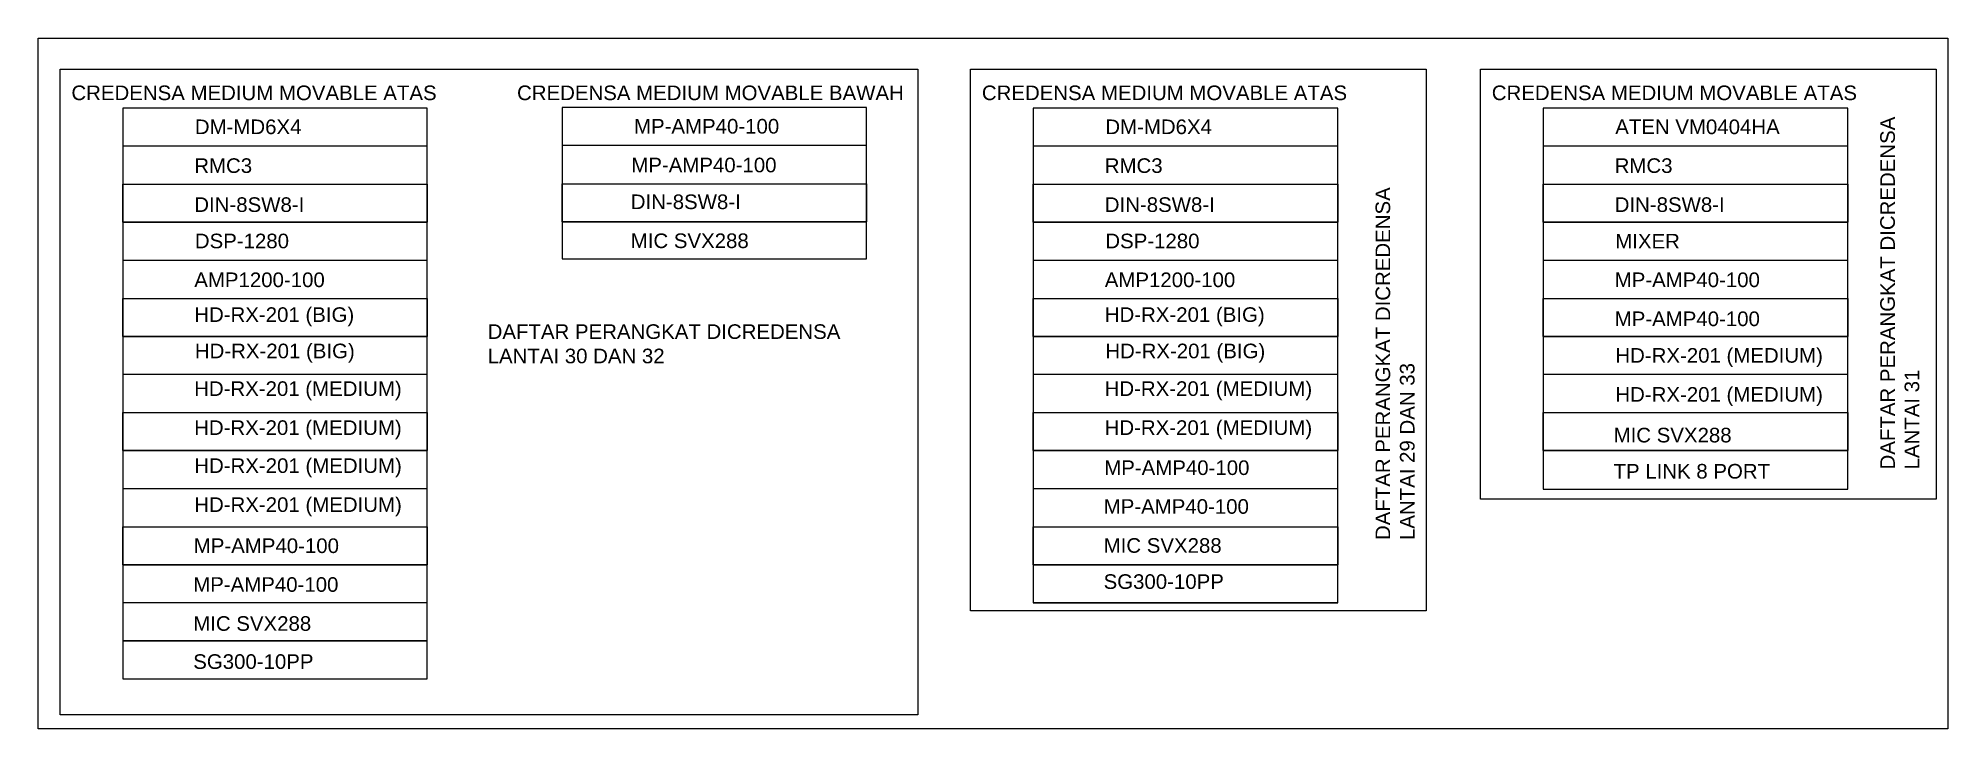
# Model space of a CAD drawing. Header units: inches. Extents: x 650 to 9922, y -3240 to 3248.
# Drawn here: x 650 to 6923, y -3240 to -972 of the extents above; entities that cross this region are included whole.
import ezdxf

# ---------------------------------------------------------------- set-up
doc = ezdxf.new("R2010")
doc.units = ezdxf.units.IN
doc.header["$MEASUREMENT"] = 0
doc.styles.get("Standard").update_dxf_attribs({"font": 'arial.ttf'})

msp = doc.modelspace()

# ---------------------------------------------------------------- texts
at = {"linetype": 'Continuous', "lineweight": 9, "char_height": 48, "attachment_point": 7}
for s, width, gutter_width, heights, insert in [('CREDENSA MEDIUM MOVABLE ATAS', 1388.322, 1, [0], (759.1, -1176.3)), ('CREDENSA MEDIUM MOVABLE BAWAH', 1388.322, 1, [0], (2222.9, -1176.3)), ('CREDENSA MEDIUM MOVABLE ATAS', 1388.322, 1, [0], (3749.7, -1176.3)), ('CREDENSA MEDIUM MOVABLE ATAS', 1388.322, 1, [0], (5424.6, -1176.3)), ('DM-MD6X4', 498.18, 143.8, [0], (1164.5, -1287.9)), ('MP-AMP40-100', 498.18, 143.8, [0], (2607, -1286.1)), ('DM-MD6X4', 498.18, 143.8, [0], (4155.2, -1287.9)), ('ATEN VM0404HA', 565.866, 143.8, [0], (5830.1, -1287.9)), ('RMC3', 498.18, 143.8, [0], (1162.7, -1415.4)), ('MP-AMP40-100', 498.18, 143.8, [0], (2598.2, -1413.3)), ('RMC3', 498.18, 143.8, [0], (4153.4, -1415.4)), ('RMC3', 498.18, 143.8, [0], (5828.3, -1415.4)), ('DIN-8SW8-I', 498.18, 143.8, [0], (1162.7, -1543.5)), ('DIN-8SW8-I', 498.18, 143.8, [0], (2596.4, -1534.2)), ('DIN-8SW8-I', 498.18, 143.8, [0], (4153.4, -1543.5)), ('DIN-8SW8-I', 498.18, 143.8, [0], (5828.3, -1543.5)), ('DSP-1280', 498.18, 143.8, [0], (1164.5, -1662.9)), ('MIC SVX288', 498.18, 143.8, [0], (2596.4, -1662.2)), ('DSP-1280', 498.18, 143.8, [0], (4155.2, -1662.9)), ('MIXER', 498.18, 143.8, [0], (5830.1, -1662.9)), ('AMP1200-100', 498.18, 143.8, [0], (1162.7, -1790.4)), ('AMP1200-100', 498.18, 143.8, [0], (4153.4, -1790.4)), ('MP-AMP40-100', 498.18, 143.8, [0], (5828.3, -1790.4)), ('HD-RX-201 (BIG)', 552.809, 143.8, [0], (1162.7, -1918.5)), ('HD-RX-201 (BIG)', 552.809, 143.8, [0], (4153.4, -1918.5)), ('MP-AMP40-100', 552.809, 143.8, [0], (5828.3, -1918.5)), ('DAFTAR PERANGKAT DICREDENSA\\PLANTAI 30 DAN 32', 1252.961, 1, [223.6], (2126.3, -2040.6)), ('HD-RX-201 (BIG)', 579.761, 143.8, [0], (1164.5, -2037.9)), ('HD-RX-201 (BIG)', 579.761, 143.8, [0], (4155.2, -2037.9)), ('HD-RX-201 (MEDIUM)', 693.329, 143.8, [0], (5830.5, -2052.4)), ('HD-RX-201 (MEDIUM)', 693.329, 143.8, [0], (1162.3, -2161.6)), ('HD-RX-201 (MEDIUM)', 693.329, 143.8, [0], (4152.9, -2161.6)), ('HD-RX-201 (MEDIUM)', 689.712, 143.8, [0], (5830.5, -2180.5)), ('HD-RX-201 (MEDIUM)', 689.712, 143.8, [0], (1162.3, -2289.7)), ('HD-RX-201 (MEDIUM)', 689.712, 143.8, [0], (4152.9, -2289.7)), ('MIC SVX288', 498.18, 143.8, [0], (5824.8, -2300.5)), ('HD-RX-201 (MEDIUM)', 689.27, 143.8, [0], (1162.7, -2414.5)), ('MP-AMP40-100', 498.18, 143.8, [0], (4151.6, -2407.5)), ('TP LINK 8 PORT', 559.236, 143.8, [0], (5824.5, -2419.2)), ('HD-RX-201 (MEDIUM)', 714.376, 143.8, [0], (1162.7, -2542.6)), ('MP-AMP40-100', 498.18, 143.8, [0], (4149.8, -2534.9)), ('MP-AMP40-100', 498.18, 143.8, [0], (1161, -2663.8)), ('MIC SVX288', 498.18, 143.8, [0], (4149.8, -2663)), ('MP-AMP40-100', 498.18, 143.8, [0], (1159.2, -2791.2)), ('SG300-10PP', 498.18, 143.8, [0], (4149.5, -2781.6)), ('MIC SVX288', 498.18, 143.8, [0], (1159.2, -2919.3)), ('SG300-10PP', 498.18, 143.8, [0], (1159.2, -3044.3))]:
    msp.add_mtext_dynamic_manual_height_columns(s, width=width, gutter_width=gutter_width, heights=heights, dxfattribs=dict(at, insert=insert))
at = {"linetype": 'Continuous', "lineweight": 9, "char_height": 48, "attachment_point": 7, "rotation": 90}
for s, width, insert in [('DAFTAR PERANGKAT DICREDENSA\\PLANTAI 31', 1190.216, (6829.3, -2388.6)), ('DAFTAR PERANGKAT DICREDENSA\\PLANTAI 29 DAN 33', 1959.551, (5171.5, -2620.4))]:
    msp.add_mtext_dynamic_manual_height_columns(s, width=width, gutter_width=1, heights=[223.6], dxfattribs=dict(at, insert=insert))

# ---------------------------------------------------------------- linework, layer by layer
at = {"linetype": 'Continuous', "lineweight": 9}
for points in [[(650, -972.2), (6922.5, -972.2), (6922.5, -3240.4), (650, -3240.4)], [(721.7, -1074), (3538.8, -1074), (3538.8, -3194.3), (721.7, -3194.3)], [(3712.4, -1074), (5208.8, -1074), (5208.8, -2852.7), (3712.4, -2852.7)], [(5387.3, -1074), (6883.8, -1074), (6883.8, -2485.8), (5387.3, -2485.8)], [(928.1, -1576.8), (1928.1, -1576.8), (1928.1, -1201.8), (928.1, -1201.8)], [(2370.6, -1575), (3370.6, -1575), (3370.6, -1200), (2370.6, -1200)], [(3918.7, -1576.8), (4918.7, -1576.8), (4918.7, -1201.8), (3918.7, -1201.8)], [(5593.7, -1576.8), (6593.7, -1576.8), (6593.7, -1201.8), (5593.7, -1201.8)], [(928.1, -1951.8), (1928.1, -1951.8), (1928.1, -1576.8), (928.1, -1576.8)], [(2370.6, -1696.8), (3370.6, -1696.8), (3370.6, -1575), (2370.6, -1575)], [(3918.7, -1951.8), (4918.7, -1951.8), (4918.7, -1576.8), (3918.7, -1576.8)], [(5593.7, -1951.8), (6593.7, -1951.8), (6593.7, -1576.8), (5593.7, -1576.8)], [(928.1, -2326.8), (1928.1, -2326.8), (1928.1, -1951.8), (928.1, -1951.8)], [(3918.7, -2326.8), (4918.7, -2326.8), (4918.7, -1951.8), (3918.7, -1951.8)], [(5593.7, -2326.8), (6593.7, -2326.8), (6593.7, -1951.8), (5593.7, -1951.8)], [(928.1, -2701.8), (1928.1, -2701.8), (1928.1, -2326.8), (928.1, -2326.8)], [(3918.7, -2701.8), (4918.7, -2701.8), (4918.7, -2326.8), (3918.7, -2326.8)], [(5593.7, -2453.2), (6593.7, -2453.2), (6593.7, -2326.8), (5593.7, -2326.8)], [(928.1, -2951.8), (1928.1, -2951.8), (1928.1, -2701.8), (928.1, -2701.8)], [(3918.7, -2826.8), (4918.7, -2826.8), (4918.7, -2701.8), (3918.7, -2701.8)], [(928.1, -3076.8), (1928.1, -3076.8), (1928.1, -2826.8), (928.1, -2826.8)]]:
    msp.add_lwpolyline(points, close=True, dxfattribs=at)
for points in [[(928.1, -1201.8), (928.1, -1451.8), (1928.1, -1451.8), (1928.1, -1326.8), (928.1, -1326.8)], [(2370.6, -1200), (2370.6, -1450), (3370.6, -1450), (3370.6, -1325), (2370.6, -1325)], [(3918.7, -1201.8), (3918.7, -1451.8), (4918.7, -1451.8), (4918.7, -1326.8), (3918.7, -1326.8)], [(5593.7, -1201.8), (5593.7, -1451.8), (6593.7, -1451.8), (6593.7, -1326.8), (5593.7, -1326.8)], [(928.1, -1576.8), (928.1, -1451.8), (1928.1, -1451.8), (1928.1, -1576.8), (928.1, -1576.8)], [(2370.6, -1575), (2370.6, -1450), (3370.6, -1450), (3370.6, -1575), (2370.6, -1575)], [(3918.7, -1576.8), (3918.7, -1451.8), (4918.7, -1451.8), (4918.7, -1576.8), (3918.7, -1576.8)], [(5593.7, -1576.8), (5593.7, -1451.8), (6593.7, -1451.8), (6593.7, -1576.8), (5593.7, -1576.8)], [(928.1, -1576.8), (928.1, -1826.8), (1928.1, -1826.8), (1928.1, -1701.8), (928.1, -1701.8)], [(3918.7, -1576.8), (3918.7, -1826.8), (4918.7, -1826.8), (4918.7, -1701.8), (3918.7, -1701.8)], [(5593.7, -1576.8), (5593.7, -1826.8), (6593.7, -1826.8), (6593.7, -1701.8), (5593.7, -1701.8)], [(928.1, -1951.8), (928.1, -1826.8), (1928.1, -1826.8), (1928.1, -1951.8), (928.1, -1951.8)], [(3918.7, -1951.8), (3918.7, -1826.8), (4918.7, -1826.8), (4918.7, -1951.8), (3918.7, -1951.8)], [(5593.7, -1951.8), (5593.7, -1826.8), (6593.7, -1826.8), (6593.7, -1951.8), (5593.7, -1951.8)], [(928.1, -1951.8), (928.1, -2201.8), (1928.1, -2201.8), (1928.1, -2076.8), (928.1, -2076.8)], [(3918.7, -1951.8), (3918.7, -2201.8), (4918.7, -2201.8), (4918.7, -2076.8), (3918.7, -2076.8)], [(5593.7, -1951.8), (5593.7, -2201.8), (6593.7, -2201.8), (6593.7, -2076.8), (5593.7, -2076.8)], [(928.1, -2326.8), (928.1, -2201.8), (1928.1, -2201.8), (1928.1, -2326.8), (928.1, -2326.8)], [(3918.7, -2326.8), (3918.7, -2201.8), (4918.7, -2201.8), (4918.7, -2326.8), (3918.7, -2326.8)], [(5593.7, -2326.8), (5593.7, -2201.8), (6593.7, -2201.8), (6593.7, -2326.8), (5593.7, -2326.8)], [(928.1, -2326.8), (928.1, -2576.8), (1928.1, -2576.8), (1928.1, -2451.8), (928.1, -2451.8)], [(3918.7, -2326.8), (3918.7, -2576.8), (4918.7, -2576.8), (4918.7, -2451.8), (3918.7, -2451.8)], [(928.1, -2701.8), (928.1, -2576.8), (1928.1, -2576.8), (1928.1, -2701.8), (928.1, -2701.8)], [(3918.7, -2701.8), (3918.7, -2576.8), (4918.7, -2576.8), (4918.7, -2701.8), (3918.7, -2701.8)], [(928.1, -2701.8), (928.1, -2951.8), (1928.1, -2951.8), (1928.1, -2826.8), (928.1, -2826.8)], [(3918.7, -2701.8), (3918.7, -2826.8), (4918.7, -2826.8), (4918.7, -2826.8), (3918.7, -2826.8)], [(928.1, -2826.8), (928.1, -3076.8), (1928.1, -3076.8), (1928.1, -2951.8), (928.1, -2951.8)]]:
    msp.add_lwpolyline(points, dxfattribs=at)

msp.set_redraw_order([(e.dxf.handle, doc.entitydb.next_handle()) for e in msp.query("TEXT MTEXT ATTDEF DIMENSION ARC_DIMENSION")])  # texts and dimensions are drawn at this point

doc.saveas('drawing.dxf')
